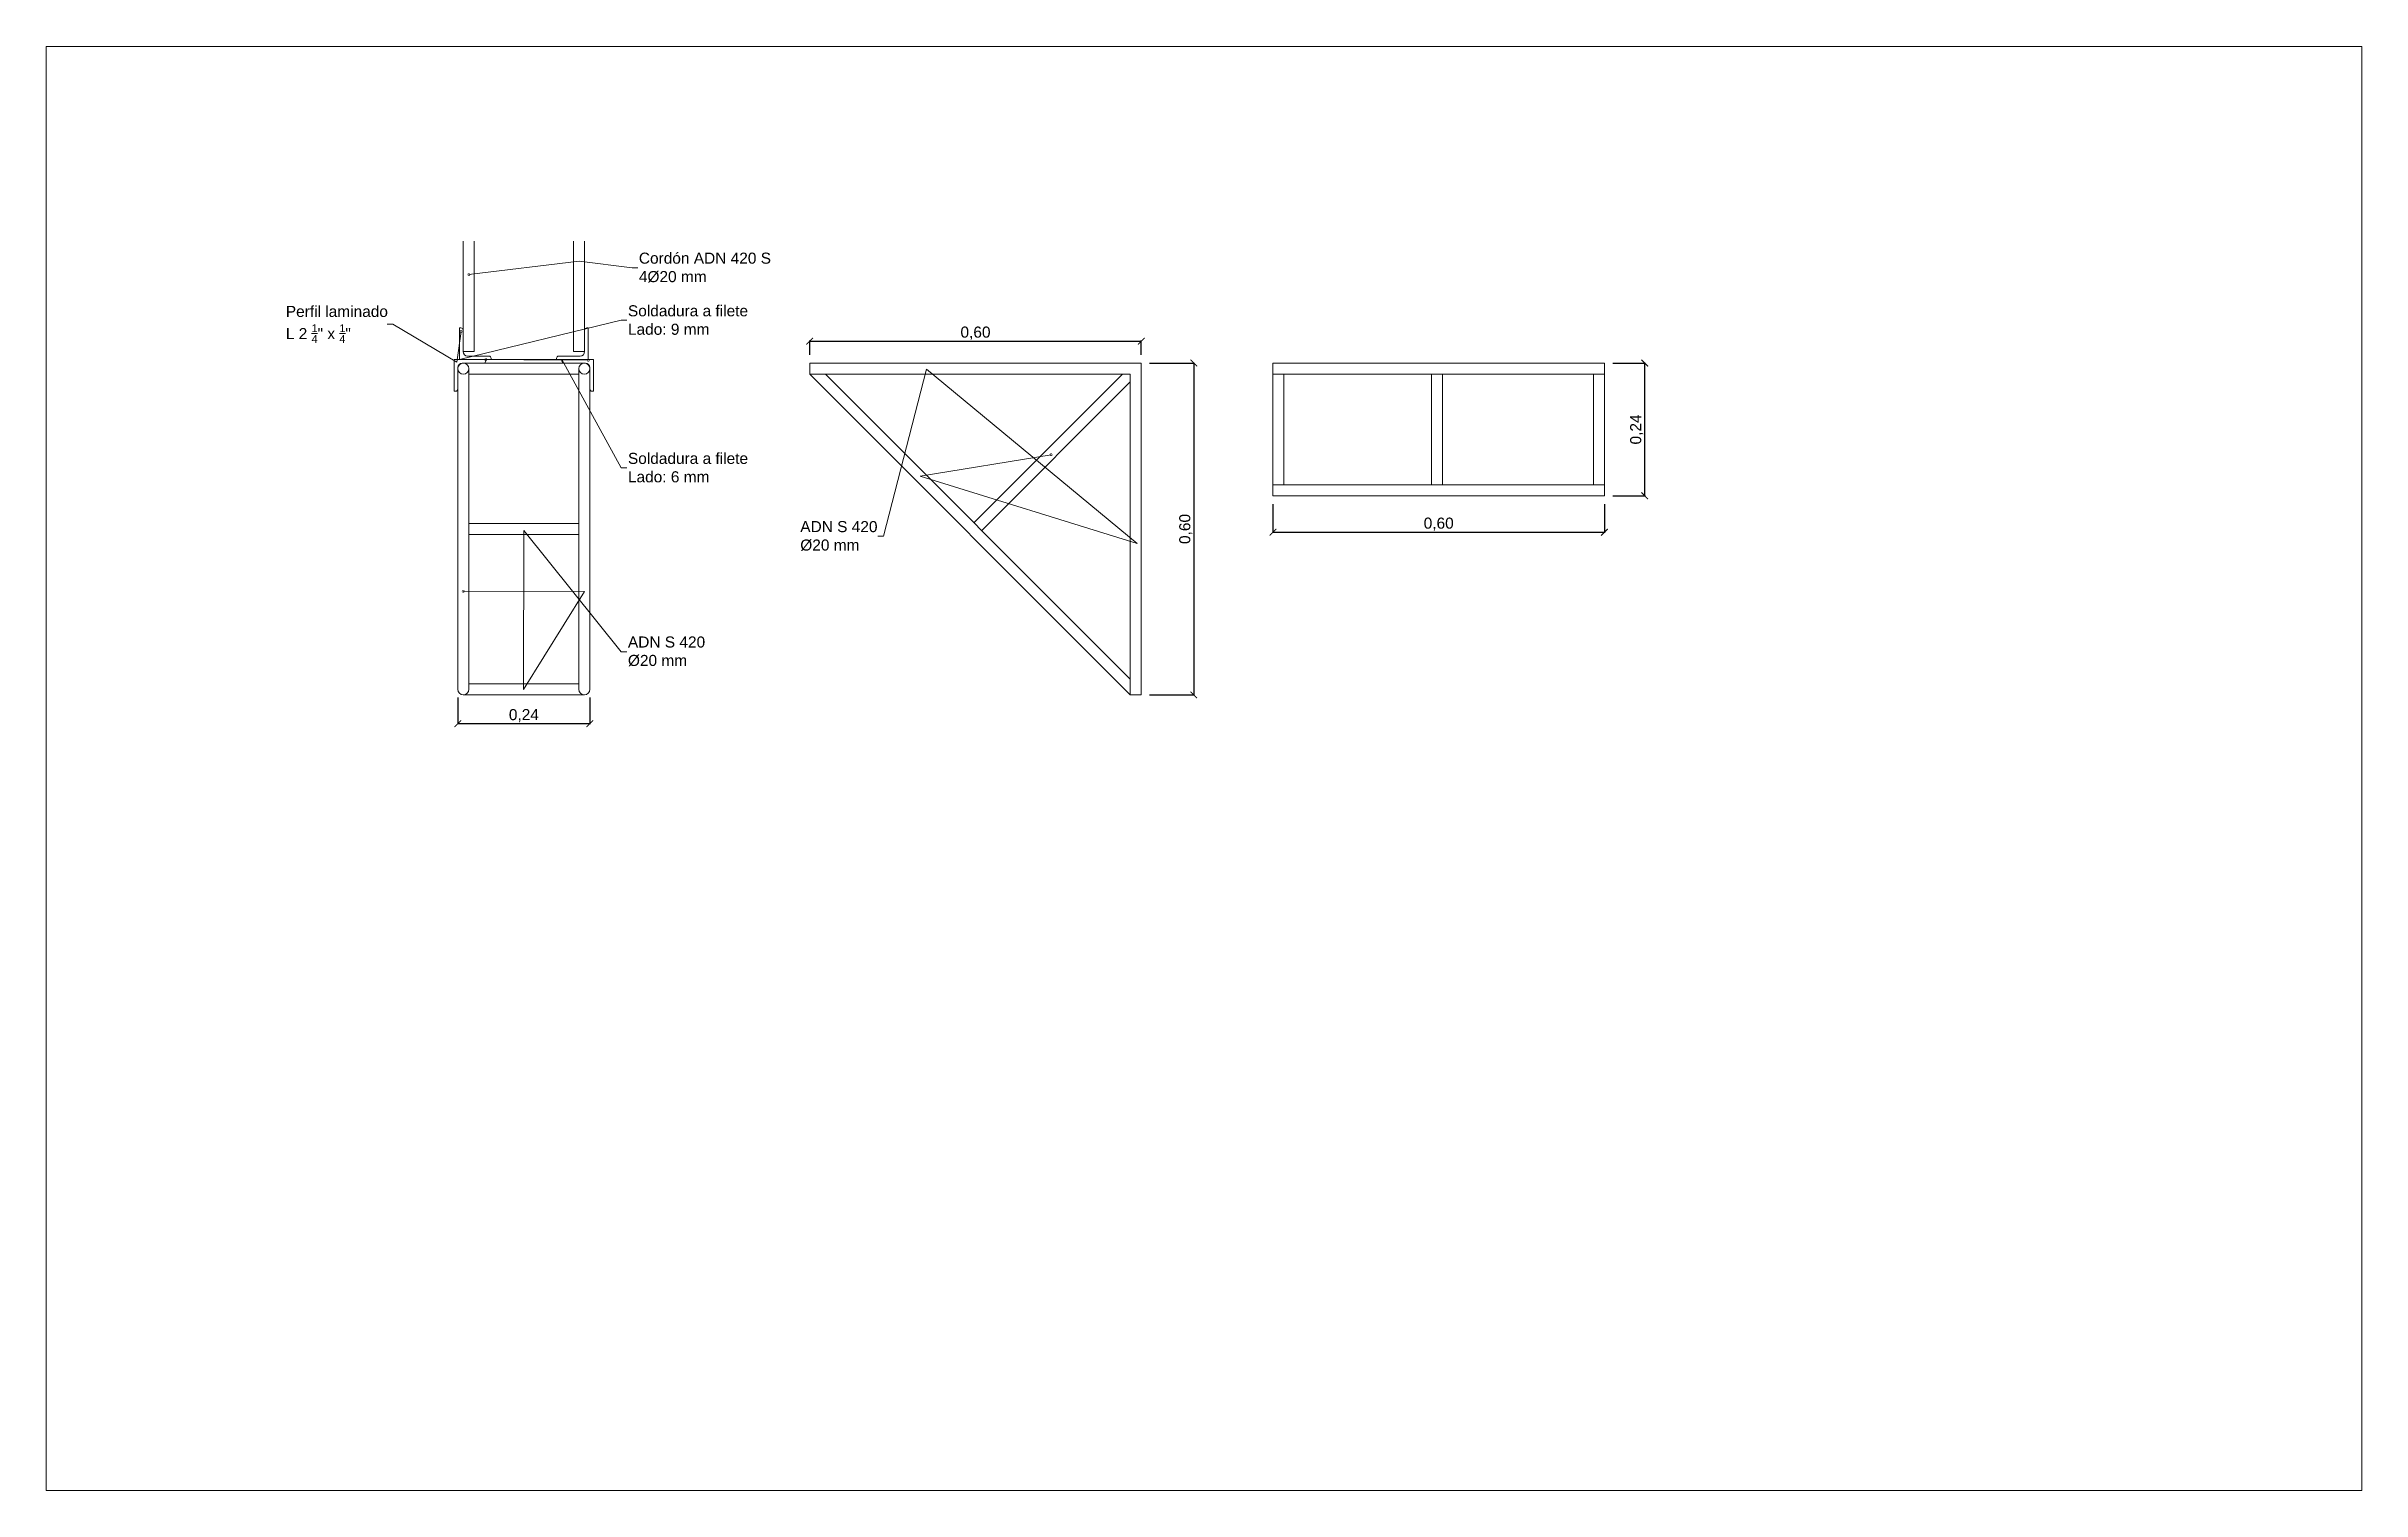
# Model space of a CAD drawing. Header units: millimetres. Extents: x 265 to 899, y -203 to 32.
# Drawn here: x 590.63 to 632.54, y -147.39 to -121.27 of the extents above; entities that cross this region are included whole.
import ezdxf
from ezdxf import colors
from ezdxf.entities.mleader import LeaderData, LeaderLine
from ezdxf.math import Vec2, Vec3

# ---------------------------------------------------------------- set-up
doc = ezdxf.new("R2010")
doc.units = ezdxf.units.MM
doc.header["$LTSCALE"] = 0.1
doc.header["$MEASUREMENT"] = 0
doc.header["$PDMODE"] = 3
doc.header["$PDSIZE"] = 0.1
doc.linetypes.add('CONTINUA', pattern=[200, 100, 100])
doc.layers.get('DEFPOINTS').update_dxf_attribs({"color": 1})
for name, color, linetype, lineweight in [('00_ARQ_VISTA ATRAS', 5, 'CONTINUA', 20), ('00_EST_ANGULARES', 4, 'CONTINUA', 20), ('00_EST_Cotas', 6, 'Continuous', 9), ('00_EST_TEXTO', 6, 'Continuous', 9)]:
    doc.layers.add(name, color=color, linetype=linetype, lineweight=lineweight)
doc.styles.add('Arial20', font='arial.ttf', dxfattribs={"height": 0.2})
doc.dimstyles.new('Cota 1-100-Andres', dxfattribs={"dimtxt": 0.2, "dimasz": 0.12, "dimexe": 0.012, "dimexo": 0.15, "dimgap": 0.025, "dimtad": 1, "dimzin": 0, "dimtxsty": 'Arial20', "dimblk1": 'ARCHTICK', "dimblk2": 'ARCHTICK', "dimsah": 1, "dimcen": 0.09, "dimclrd": 256, "dimclre": 256, "dimclrt": 256, "dimazin": 0, "dimtfac": 1, "dimtofl": 0, "dimtmove": 0, "dimatfit": 3, "dimldrblk": 'ARCHTICK', "dimfxl": 1, "dimtolj": 1, "dimtzin": 0, "dimarcsym": 0})

msp = doc.modelspace()

# ---------------------------------------------------------------- blocks, each defined once
blk = doc.blocks.new('_DotSmall')
at = {"color": 0, "linetype": 'ByBlock', "const_width": 0.5}
blk.add_lwpolyline([(-0.0625, 0, 1), (0.0625, 0, 1)], format="xyb", close=True, dxfattribs=at)
blk = doc.blocks.new('_ARCHTICK')
at = {"color": 0, "linetype": 'ByBlock', "const_width": 0.15}
blk.add_lwpolyline([(-0.5, -0.5), (0.5, 0.5)], dxfattribs=at)
blk = doc.blocks.new('*D281')
at = {"layer": '00_EST_Cotas', "lineweight": -2, "transparency": 16777216}
for p, q in [((610.599, -126.999), (611.412, -126.999)), ((611.4, -126.999), (611.4, -132.999)), ((610.599, -132.999), (611.412, -132.999))]:
    blk.add_line(p, q, dxfattribs=at)
at = {"layer": 'DEFPOINTS', "color": 0, "transparency": 16777216}
for p in [(610.449, -126.999), (610.449, -132.999), (611.4, -132.999)]:
    blk.add_point(p, dxfattribs=at)
at = {"layer": '00_EST_Cotas', "lineweight": -2, "transparency": 16777216, "xscale": 0.12, "yscale": 0.12, "zscale": 0.12}
for p, rotation in [((611.4, -126.999), 90), ((611.4, -132.999), 270)]:
    blk.add_blockref('_ARCHTICK', p, dxfattribs=dict(at, rotation=rotation))
at = {"layer": '00_EST_Cotas', "transparency": 16777216, "insert": (611.255, -129.999), "char_height": 0.2, "attachment_point": 5, "rotation": 90, "style": 'Arial20'}
blk.add_mtext('\\A1;0,60', dxfattribs=at)
blk = doc.blocks.new('*D282')
at = {"layer": '00_EST_Cotas', "lineweight": -2, "transparency": 16777216}
for p, q in [((612.832, -129.549), (612.832, -130.069)), ((618.832, -129.549), (618.832, -130.069)), ((612.832, -130.057), (618.832, -130.057))]:
    blk.add_line(p, q, dxfattribs=at)
at = {"layer": 'DEFPOINTS', "color": 0, "transparency": 16777216}
for p in [(612.832, -129.399), (618.832, -129.399), (618.832, -130.057)]:
    blk.add_point(p, dxfattribs=at)
at = {"layer": '00_EST_Cotas', "lineweight": -2, "transparency": 16777216, "xscale": 0.12, "yscale": 0.12, "zscale": 0.12, "rotation": 180}
blk.add_blockref('_ARCHTICK', (612.832, -130.057), dxfattribs=at)
at = {"layer": '00_EST_Cotas', "lineweight": -2, "transparency": 16777216, "xscale": 0.12, "yscale": 0.12, "zscale": 0.12}
blk.add_blockref('_ARCHTICK', (618.832, -130.057), dxfattribs=at)
at = {"layer": '00_EST_Cotas', "transparency": 16777216, "insert": (615.832, -129.912), "char_height": 0.2, "attachment_point": 5, "style": 'Arial20'}
blk.add_mtext('\\A1;0,60', dxfattribs=at)
blk = doc.blocks.new('*D283')
at = {"layer": '00_EST_Cotas', "lineweight": -2, "transparency": 16777216}
for p, q in [((618.982, -126.999), (619.573, -126.999)), ((619.561, -129.399), (619.561, -126.999)), ((618.982, -129.399), (619.573, -129.399))]:
    blk.add_line(p, q, dxfattribs=at)
at = {"layer": 'DEFPOINTS', "color": 0, "transparency": 16777216}
for p in [(618.832, -126.999), (619.561, -126.999), (618.832, -129.399)]:
    blk.add_point(p, dxfattribs=at)
at = {"layer": '00_EST_Cotas', "lineweight": -2, "transparency": 16777216, "xscale": 0.12, "yscale": 0.12, "zscale": 0.12}
for p, rotation in [((619.561, -126.999), 90), ((619.561, -129.399), 270)]:
    blk.add_blockref('_ARCHTICK', p, dxfattribs=dict(at, rotation=rotation))
at = {"layer": '00_EST_Cotas', "transparency": 16777216, "insert": (619.415, -128.199), "char_height": 0.2, "attachment_point": 5, "rotation": 90, "style": 'Arial20'}
blk.add_mtext('\\A1;0,24', dxfattribs=at)
blk = doc.blocks.new('*D284')
at = {"layer": '00_EST_Cotas', "lineweight": -2, "transparency": 16777216}
for p, q in [((598.08, -133.049), (598.08, -133.532)), ((600.471, -133.049), (600.471, -133.532)), ((598.08, -133.52), (600.471, -133.52))]:
    blk.add_line(p, q, dxfattribs=at)
at = {"layer": 'DEFPOINTS', "color": 0, "transparency": 16777216}
for p in [(598.08, -132.899), (600.471, -132.899), (600.471, -133.52)]:
    blk.add_point(p, dxfattribs=at)
at = {"layer": '00_EST_Cotas', "lineweight": -2, "transparency": 16777216, "xscale": 0.12, "yscale": 0.12, "zscale": 0.12, "rotation": 180}
blk.add_blockref('_ARCHTICK', (598.08, -133.52), dxfattribs=at)
at = {"layer": '00_EST_Cotas', "lineweight": -2, "transparency": 16777216, "xscale": 0.12, "yscale": 0.12, "zscale": 0.12}
blk.add_blockref('_ARCHTICK', (600.471, -133.52), dxfattribs=at)
at = {"layer": '00_EST_Cotas', "transparency": 16777216, "insert": (599.276, -133.375), "char_height": 0.2, "attachment_point": 5, "style": 'Arial20'}
blk.add_mtext('\\A1;0,24', dxfattribs=at)
blk = doc.blocks.new('*D302')
at = {"layer": '00_EST_Cotas', "lineweight": -2, "transparency": 16777216}
for p, q in [((604.449, -126.849), (604.449, -126.591)), ((604.449, -126.603), (610.449, -126.603)), ((610.449, -126.849), (610.449, -126.591))]:
    blk.add_line(p, q, dxfattribs=at)
at = {"layer": 'DEFPOINTS', "color": 0, "transparency": 16777216}
for p in [(610.449, -126.603), (604.449, -126.999), (610.449, -126.999)]:
    blk.add_point(p, dxfattribs=at)
at = {"layer": '00_EST_Cotas', "lineweight": -2, "transparency": 16777216, "xscale": 0.12, "yscale": 0.12, "zscale": 0.12, "rotation": 180}
blk.add_blockref('_ARCHTICK', (604.449, -126.603), dxfattribs=at)
at = {"layer": '00_EST_Cotas', "lineweight": -2, "transparency": 16777216, "xscale": 0.12, "yscale": 0.12, "zscale": 0.12}
blk.add_blockref('_ARCHTICK', (610.449, -126.603), dxfattribs=at)
at = {"layer": '00_EST_Cotas', "transparency": 16777216, "insert": (607.449, -126.457), "char_height": 0.2, "attachment_point": 5, "style": 'Arial20'}
blk.add_mtext('\\A1;0,60', dxfattribs=at)

# ---------------------------------------------------------------- dimensions: what is measured, and where the dimension line sits
at = {"layer": '00_EST_Cotas'}
for base, p1, p2, text, picture, middle in [((610.449, -126.603), (604.449, -126.999), (610.449, -126.999), '0,60', '*D302', (607.449, -126.457)), ((618.832, -130.057), (612.832, -129.399), (618.832, -129.399), '0,60', '*D282', (615.832, -129.912)), ((600.471, -133.52), (598.08, -132.899), (600.471, -132.899), '0,24', '*D284', (599.276, -133.375))]:
    dim = msp.add_linear_dim(base=base, p1=p1, p2=p2, text=text, dimstyle='Cota 1-100-Andres', dxfattribs=at)
    dim.commit()
    dim.dimension.update_dxf_attribs({"geometry": picture, "text_midpoint": middle})
for base, p1, p2, text, picture, middle in [((611.4, -132.999), (610.449, -126.999), (610.449, -132.999), '0,60', '*D281', (611.255, -129.999)), ((619.561, -126.999), (618.832, -129.399), (618.832, -126.999), '0,24', '*D283', (619.415, -128.199))]:
    dim = msp.add_linear_dim(base=base, p1=p1, p2=p2, angle=90, text=text, dimstyle='Cota 1-100-Andres', dxfattribs=at)
    dim.commit()
    dim.dimension.update_dxf_attribs({"geometry": picture, "text_midpoint": middle})

# ---------------------------------------------------------------- linework, layer by layer
at = {"layer": '00_ARQ_VISTA ATRAS'}
for p, q in [((598.08, -127.099), (598.08, -132.899)), ((598.18, -126.999), (600.371, -126.999)), ((598.28, -127.099), (598.28, -132.899)), ((598.28, -127.199), (600.271, -127.199)), ((600.271, -127.099), (600.271, -132.899)), ((600.471, -127.099), (600.471, -132.899)), ((604.449, -126.999), (610.449, -126.999)), ((604.449, -127.199), (604.449, -126.999)), ((604.449, -127.199), (610.249, -127.199)), ((604.449, -127.199), (610.249, -132.999)), ((604.732, -127.199), (610.249, -132.716)), ((610.108, -127.199), (607.42, -129.887)), ((610.249, -127.34), (607.561, -130.028)), ((610.249, -127.199), (610.249, -132.999)), ((610.449, -126.999), (610.449, -132.999)), ((612.832, -129.399), (612.832, -126.999)), ((612.832, -126.999), (618.832, -126.999)), ((612.832, -127.199), (618.832, -127.199)), ((613.032, -129.199), (613.032, -127.199)), ((615.703, -129.199), (615.703, -127.199)), ((615.903, -129.199), (615.903, -127.199)), ((618.632, -129.199), (618.632, -127.199)), ((618.832, -129.399), (618.832, -126.999)), ((612.832, -129.199), (618.832, -129.199)), ((612.832, -129.399), (618.832, -129.399)), ((598.28, -129.899), (600.271, -129.899)), ((598.28, -130.099), (600.271, -130.099)), ((598.28, -132.799), (600.271, -132.799)), ((598.18, -132.999), (600.371, -132.999)), ((610.249, -132.999), (610.449, -132.999))]:
    msp.add_line(p, q, dxfattribs=at)
msp.add_lwpolyline([(590.633, -121.27), (632.535, -121.27), (632.535, -147.392), (590.633, -147.392)], close=True, dxfattribs=at)
for centre in [(598.18, -127.099), (600.371, -127.099)]:
    msp.add_circle(centre, 0.1, dxfattribs=at)
for centre in [(598.18, -132.899), (600.371, -132.899)]:
    msp.add_arc(centre, 0.1, 180, 0, dxfattribs=at)
at = {"layer": '00_EST_ANGULARES'}
for p, q in [((598.176, -126.791), (598.176, -124.791)), ((598.376, -126.791), (598.376, -124.791)), ((600.176, -126.791), (600.176, -124.791)), ((600.376, -126.791), (600.376, -124.791)), ((598.112, -126.363), (598.112, -126.935)), ((598.112, -126.363), (598.136, -126.363)), ((598.176, -126.403), (598.176, -126.791)), ((600.376, -126.403), (600.376, -126.791)), ((600.44, -126.363), (600.416, -126.363)), ((600.44, -126.363), (600.44, -126.935)), ((598.014, -126.935), (598.586, -126.935)), ((598.016, -127.507), (598.016, -126.935)), ((598.112, -126.935), (598.684, -126.935)), ((598.376, -126.791), (598.176, -126.791)), ((598.256, -126.871), (598.644, -126.871)), ((598.586, -126.959), (598.586, -126.935)), ((598.684, -126.911), (598.684, -126.935)), ((599.868, -126.911), (599.868, -126.935)), ((600.44, -126.935), (599.868, -126.935)), ((600.296, -126.871), (599.908, -126.871)), ((600.537, -126.935), (599.965, -126.935)), ((599.965, -126.959), (599.965, -126.935)), ((600.176, -126.791), (600.376, -126.791)), ((600.535, -127.507), (600.535, -126.935)), ((598.08, -127.467), (598.08, -127.079)), ((598.16, -126.999), (598.548, -126.999)), ((600.391, -126.999), (600.003, -126.999)), ((600.471, -127.467), (600.471, -127.079)), ((598.016, -127.507), (598.04, -127.507)), ((600.535, -127.507), (600.511, -127.507))]:
    msp.add_line(p, q, dxfattribs=at)
for centre, radius, start, end in [((598.136, -126.403), 0.04, 0, 90), ((600.416, -126.403), 0.04, 90, 180), ((598.256, -126.791), 0.08, 180, 270), ((598.546, -126.959), 0.04, 270, 0), ((598.644, -126.911), 0.04, 0, 90), ((599.908, -126.911), 0.04, 90, 180), ((600.005, -126.959), 0.04, 180, 270), ((600.296, -126.791), 0.08, 270, 0), ((598.16, -127.079), 0.08, 90, 180), ((600.391, -127.079), 0.08, 0, 90), ((598.04, -127.467), 0.04, 270, 0), ((600.511, -127.467), 0.04, 180, 270)]:
    msp.add_arc(centre, radius, start, end, dxfattribs=at)

msp.set_redraw_order([(e.dxf.handle, doc.entitydb.next_handle()) for e in msp.query("TEXT MTEXT ATTDEF DIMENSION ARC_DIMENSION")])  # texts and dimensions are drawn at this point

# ---------------------------------------------------------------- leaders
at = {"layer": '00_EST_TEXTO'}
ml = msp.add_multileader_mtext('Standard', dxfattribs=at)
ml.set_content('Cordón ADN 420 S\\P4%%C20 mm ', color=2, style='Arial20')
ml.set_leader_properties(color=256, linetype='ByLayer', lineweight=-1)
ml.set_arrow_properties(name='DOTSMALL')
ml.build(insert=Vec2(0, 0))
ml.multileader.update_dxf_attribs({"text_left_attachment_type": 2, "text_right_attachment_type": 2, "dogleg_length": 0.1, "arrow_head_size": 0.08})
ctx = ml.context
ctx.base_point, ctx.char_height, ctx.arrow_head_size, ctx.landing_gap_size, ctx.plane_origin = Vec3(601.337, -125.277), 0.2, 0.08, 0.02, Vec3(598.971, -127.073)
ctx.left_attachment, ctx.right_attachment = 2, 2
notes = []
notes.append((ctx, [(0, (1, 1, 0), (601.237, -125.277), (1, 0), 0.1, [(1, [(598.281, -125.398), (600.277, -125.154)], 0, [])])]))
ctx.mtext.insert, ctx.mtext.flow_direction = Vec3(601.357, -125.001), 5
ml = msp.add_multileader_mtext('Standard', dxfattribs=at)
ml.set_content('\\A1;{\\C256;Perfil laminado\\PL 2 \\H0.7x;\\S1/4;\\H1.42857x;" x \\H0.7x;\\S1/4;\\H1.42857x;"}', color=2, style='Arial20')
ml.set_leader_properties(color=256, linetype='ByLayer', lineweight=-1)
ml.set_arrow_properties(name='DOTSMALL')
ml.build(insert=Vec2(0, 0))
ml.multileader.update_dxf_attribs({"text_left_attachment_type": 2, "text_right_attachment_type": 2, "dogleg_length": 0.1, "arrow_head_size": 0.08})
ctx = ml.context
ctx.base_point, ctx.char_height, ctx.arrow_head_size, ctx.landing_gap_size, ctx.plane_origin = Vec3(594.948, -126.297), 0.2, 0.08, 0.02, Vec3(597.798, -126.429)
ctx.left_attachment, ctx.right_attachment = 2, 2
notes.append((ctx, [(0, (1, 1, 0), (596.904, -126.297), (-1, 0), 0.1, [(1, [(598.14, -126.427), (598.062, -126.98)], 0, [])])]))
ctx.mtext.insert, ctx.mtext.flow_direction = Vec3(594.968, -125.964), 5
ml = msp.add_multileader_mtext('Standard', dxfattribs=at)
ml.set_content('{\\C256;Soldadura a filete\\PLado: 9 mm}', color=2, style='Arial20')
ml.set_leader_properties(color=256, linetype='ByLayer', lineweight=-1)
ml.set_arrow_properties(name='DOTSMALL')
ml.build(insert=Vec2(0, 0))
ml.multileader.update_dxf_attribs({"text_left_attachment_type": 2, "text_right_attachment_type": 2, "dogleg_length": 0.1, "arrow_head_size": 0.08})
ctx = ml.context
ctx.base_point, ctx.char_height, ctx.arrow_head_size, ctx.landing_gap_size, ctx.plane_origin = Vec3(601.139, -126.223), 0.2, 0.08, 0.02, Vec3(599.276, -128.108)
ctx.left_attachment, ctx.right_attachment = 2, 2
notes.append((ctx, [(0, (1, 1, 0), (601.039, -126.223), (1, 0), 0.1, [(1, [(600.44, -126.947), (598.112, -126.935)], 0, [])])]))
ctx.mtext.insert, ctx.mtext.flow_direction = Vec3(601.159, -125.953), 5
ml = msp.add_multileader_mtext('Standard', dxfattribs=at)
ml.set_content('{\\C256;Soldadura a filete\\PLado: 6 mm}', color=2, style='Arial20')
ml.set_leader_properties(color=256, linetype='ByLayer', lineweight=-1)
ml.set_arrow_properties(name='DOTSMALL')
ml.build(insert=Vec2(0, 0))
ml.multileader.update_dxf_attribs({"text_left_attachment_type": 2, "text_right_attachment_type": 2, "dogleg_length": 0.1, "arrow_head_size": 0.08})
ctx = ml.context
ctx.base_point, ctx.char_height, ctx.arrow_head_size, ctx.landing_gap_size, ctx.plane_origin = Vec3(601.139, -128.893), 0.2, 0.08, 0.02, Vec3(599.276, -129.773)
ctx.left_attachment, ctx.right_attachment = 2, 2
notes.append((ctx, [(0, (1, 1, 0), (601.039, -128.893), (1, 0), 0.1, [(1, [(598.586, -126.935), (599.965, -126.935)], 0, [])])]))
ctx.mtext.insert, ctx.mtext.flow_direction = Vec3(601.159, -128.622), 5
ml = msp.add_multileader_mtext('Standard', dxfattribs=at)
ml.set_content('{\\C256;ADN S 420\\P%%C20 mm}', color=2, style='Arial20')
ml.set_leader_properties(color=256, linetype='ByLayer', lineweight=-1)
ml.set_arrow_properties(name='DOTSMALL')
ml.build(insert=Vec2(0, 0))
ml.multileader.update_dxf_attribs({"text_left_attachment_type": 2, "text_right_attachment_type": 2, "dogleg_length": 0.1, "arrow_head_size": 0.08})
ctx = ml.context
ctx.base_point, ctx.char_height, ctx.arrow_head_size, ctx.landing_gap_size, ctx.plane_origin = Vec3(604.258, -130.132), 0.2, 0.08, 0.02, Vec3(607.546, -131.476)
ctx.left_attachment, ctx.right_attachment = 2, 2
notes.append((ctx, [(0, (1, 1, 0), (605.782, -130.132), (-1, 0), 0.1, [(3, [(608.817, -128.657), (606.445, -129.043), (610.372, -130.264), (606.564, -127.106)], 0, [])])]))
ctx.mtext.insert, ctx.mtext.flow_direction = Vec3(604.278, -129.856), 5
ml = msp.add_multileader_mtext('Standard', dxfattribs=at)
ml.set_content('{\\C256;ADN S 420\\P%%C20 mm}', color=2, style='Arial20')
ml.set_leader_properties(color=256, linetype='ByLayer', lineweight=-1)
ml.set_arrow_properties(name='DOTSMALL')
ml.build(insert=Vec2(0, 0))
ml.multileader.update_dxf_attribs({"text_left_attachment_type": 2, "text_right_attachment_type": 2, "dogleg_length": 0.1, "arrow_head_size": 0.08})
ctx = ml.context
ctx.base_point, ctx.char_height, ctx.arrow_head_size, ctx.landing_gap_size, ctx.plane_origin = Vec3(601.139, -132.22), 0.2, 0.08, 0.02, Vec3(599.276, -133.563)
ctx.left_attachment, ctx.right_attachment = 2, 2
notes.append((ctx, [(0, (1, 1, 0), (601.039, -132.22), (1, 0), 0.1, [(3, [(598.178, -131.125), (600.376, -131.13), (599.268, -132.904), (599.275, -130.025)], 0, [])])]))
ctx.mtext.insert, ctx.mtext.flow_direction = Vec3(601.159, -131.943), 5
for ctx, leaders in notes:
    for number, flags, end, landing, length, lines in leaders:
        leader = LeaderData()
        leader.index, (leader.has_last_leader_line, leader.has_dogleg_vector, leader.attachment_direction) = number, flags
        leader.last_leader_point, leader.dogleg_vector, leader.dogleg_length = Vec3(end), Vec3(landing), length
        for number, points, colour, breaks in lines:
            line = LeaderLine()
            line.index, line.vertices, line.color, line.breaks = number, Vec3.list(points), colors.encode_raw_color(colour), breaks
            leader.lines.append(line)
        ctx.leaders.append(leader)

doc.saveas('drawing.dxf')
